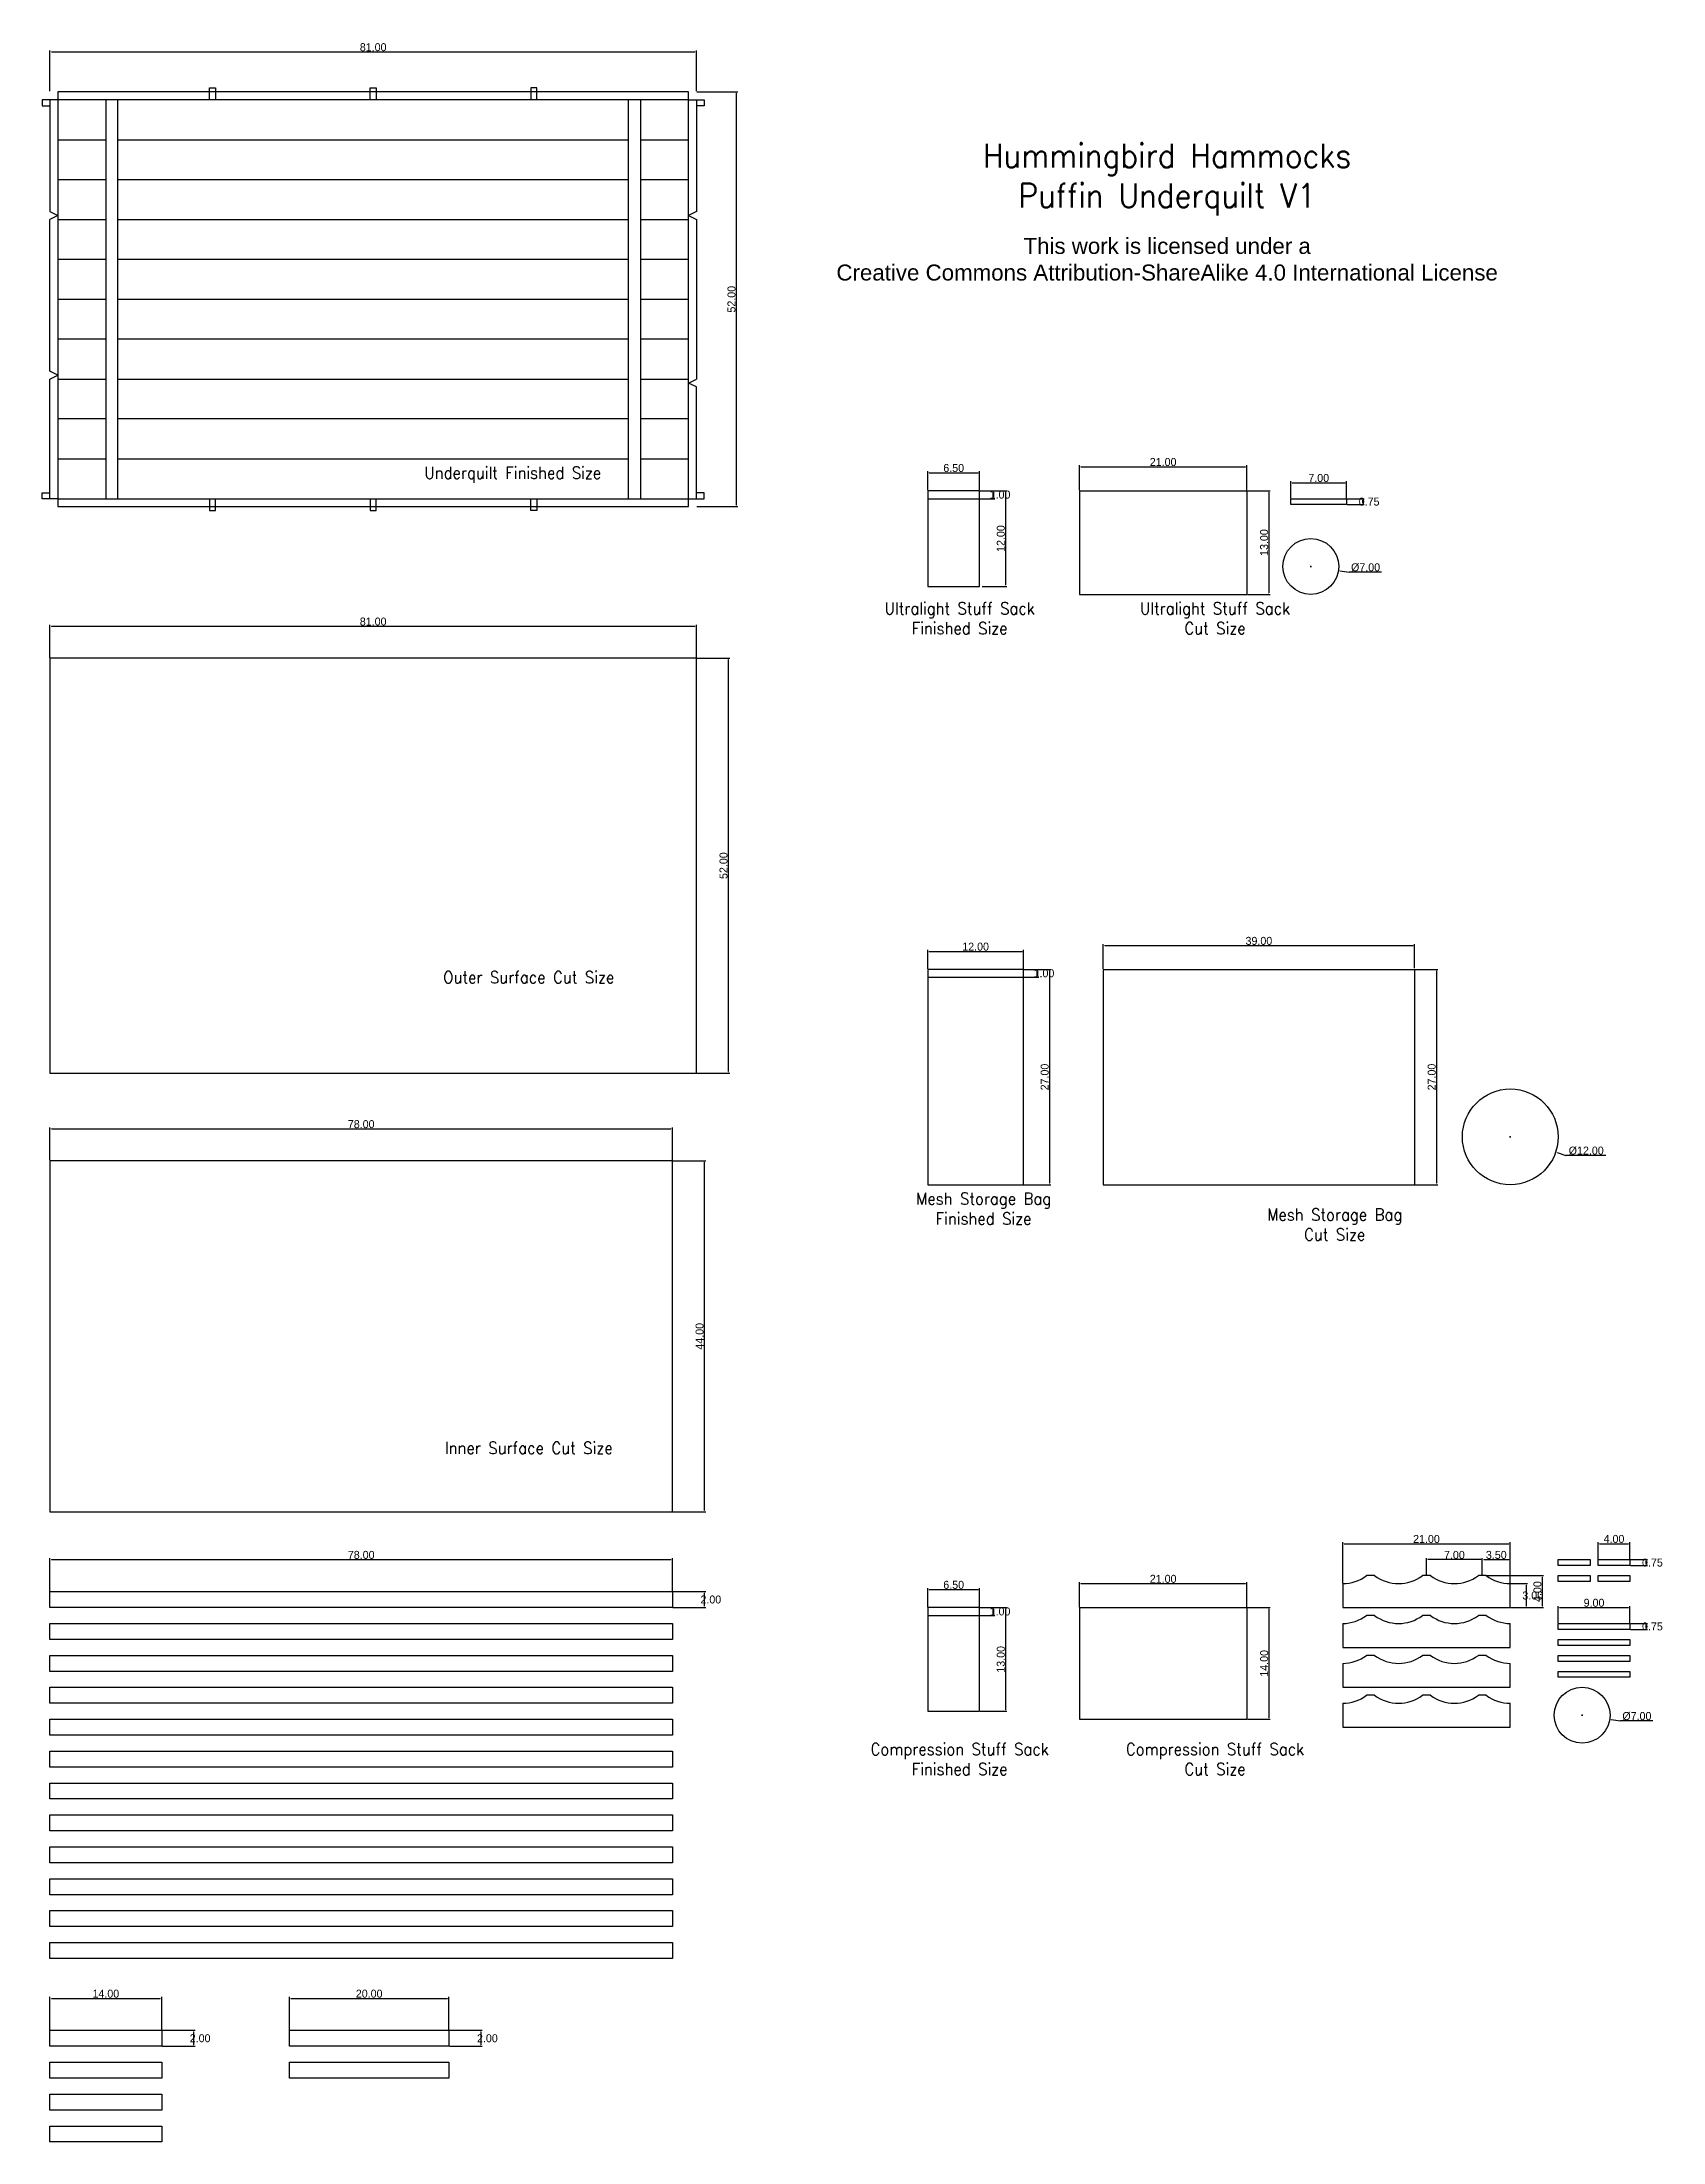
# Model space of a CAD drawing. Extents: x 19 to 222, y -146 to 117.
import ezdxf

# ---------------------------------------------------------------- set-up
doc = ezdxf.new("R2010")
doc.units = 0
doc.layers.get('0').update_dxf_attribs({"true_color": 0xffffff})
doc.layers.get('Defpoints').update_dxf_attribs({"true_color": 0xffffff})
for name, color, linetype, true_color in [('BagCutSize', 6, 'Continuous', 0xff00ff), ('CutSize', 1, 'Continuous', 0xff0000), ('Dimensions', 30, 'Continuous', 0xff7f00), ('FinishedBag', 3, 'Continuous', 0x00ff00), ('Labels', 4, 'Continuous', 0x00ffff)]:
    doc.layers.add(name, color=color, linetype=linetype, true_color=true_color)
doc.styles.add('QCADDimTextStyle', font='txt')
doc.styles.add('textstyle25', font='Standard')
doc.styles.add('textstyle26', font='Standard')
doc.styles.add('textstyle27', font='Standard')
doc.styles.add('textstyle28', font='Standard')
doc.styles.add('textstyle29', font='Standard')
doc.styles.add('textstyle30', font='Standard')
doc.styles.add('textstyle31', font='Standard')
doc.styles.add('textstyle32', font='Standard')
doc.styles.add('textstyle33', font='Standard')
doc.styles.add('textstyle34', font='Standard')
doc.styles.add('textstyle35', font='Standard')
doc.dimstyles.new('QCADDimStyle', dxfattribs={"dimtxt": 1, "dimasz": 0.18, "dimexe": 0.18, "dimexo": 0.0625, "dimgap": 0.09, "dimtad": 1, "dimtoh": 1, "dimdec": 4, "dimzin": 0, "dimdsep": 46, "dimtxsty": 'QCADDimTextStyle', "dimcen": 0.09, "dimadec": 0, "dimazin": 0, "dimtfac": 1, "dimtdec": 4, "dimtofl": 0, "dimtmove": 0, "dimatfit": 3, "dimfxl": 1, "dimtolj": 1, "dimtzin": 0, "dimarcsym": 0})

msp = doc.modelspace()

# ---------------------------------------------------------------- texts
at = {"char_height": 0.0684343, "attachment_point": 5}
for s, insert, style in [('\\H3;Hummingbird Hammocks\\PPuffin Underquilt V1', (160, 100), 'textstyle25'), ('\\fHelvetica Neue,Helvetica,Arial,sans-serif|b0|i0|c0|p0;\\c3618615;\\H1.99926;This work is licensed under a \\P\\c13730329;Creative Commons Attribution-ShareAlike 4.0 International License', (160, 90), 'textstyle26')]:
    msp.add_mtext(s, dxfattribs=dict(at, insert=insert, style=style))
at = {"layer": 'Labels', "attachment_point": 5}
for s, insert, char_height, style in [('\\H1.50067;Underquilt Finished Size', (78, 63), 0.0684343, 'textstyle29'), ('Ultralight Stuff Sack \\PFinished Size', (134, 45), 1.5, 'textstyle31'), ('Ultralight Stuff Sack \\PCut Size', (166, 45), 1.5, 'textstyle34'), ('\\H1.50067;Outer Surface Cut Size', (80, 0), 0.0684343, 'textstyle28'), ('Mesh Storage Bag\\PFinished Size', (137, -29), 1.5, 'textstyle30'), ('Mesh Storage Bag \\PCut Size', (181, -31), 1.5, 'textstyle33'), ('\\H1.50067;Inner Surface Cut Size', (80, -59), 0.0684343, 'textstyle27'), ('Compression Stuff Sack \\PFinished Size', (134, -98), 1.5, 'textstyle32'), ('Compression Stuff Sack \\PCut Size', (166, -98), 1.5, 'textstyle35')]:
    msp.add_mtext(s, dxfattribs=dict(at, insert=insert, char_height=char_height, style=style))

# ---------------------------------------------------------------- blocks, each defined once
blk = doc.blocks.new('*D3')
at = {"layer": 'Defpoints', "color": 0}
for p in [(101, 116), (20, 111), (101, 111)]:
    blk.add_point(p, dxfattribs=at)
at = {"layer": 'Dimensions', "color": 0, "lineweight": -2}
for p, q in [((20, 111.0625), (20, 116.18)), ((20.18, 116), (100.82, 116)), ((101, 111.0625), (101, 116.18))]:
    blk.add_line(p, q, dxfattribs=at)
at = {"layer": 'Dimensions', "color": 0}
for points in [[(20.18, 116.03), (20.18, 115.97), (20, 116)], [(100.82, 115.97), (100.82, 116.03), (101, 116)]]:
    blk.add_solid(points, dxfattribs=at)
at = {"layer": 'Dimensions', "color": 0, "insert": (60.5, 116.59), "char_height": 1, "attachment_point": 5, "style": 'QCADDimTextStyle'}
blk.add_mtext('\\A1;81.00', dxfattribs=at)
blk = doc.blocks.new('*D4')
at = {"layer": 'Defpoints', "color": 0}
for p in [(142, 3.25), (130, 1), (142, 1)]:
    blk.add_point(p, dxfattribs=at)
at = {"layer": 'Dimensions', "color": 0, "lineweight": -2}
for p, q in [((130, 1.0625), (130, 3.43)), ((130.18, 3.25), (141.82, 3.25)), ((142, 1.0625), (142, 3.43))]:
    blk.add_line(p, q, dxfattribs=at)
at = {"layer": 'Dimensions', "color": 0}
for points in [[(130.18, 3.28), (130.18, 3.22), (130, 3.25)], [(141.82, 3.22), (141.82, 3.28), (142, 3.25)]]:
    blk.add_solid(points, dxfattribs=at)
at = {"layer": 'Dimensions', "color": 0, "insert": (136, 3.84), "char_height": 1, "attachment_point": 5, "style": 'QCADDimTextStyle'}
blk.add_mtext('\\A1;12.00', dxfattribs=at)
blk = doc.blocks.new('*D5')
at = {"layer": 'Defpoints', "color": 0}
for p in [(136.5, 63.25), (130, 61), (136.5, 61)]:
    blk.add_point(p, dxfattribs=at)
at = {"layer": 'Dimensions', "color": 0, "lineweight": -2}
for p, q in [((130, 61.0625), (130, 63.43)), ((130.18, 63.25), (136.32, 63.25)), ((136.5, 61.0625), (136.5, 63.43))]:
    blk.add_line(p, q, dxfattribs=at)
at = {"layer": 'Dimensions', "color": 0}
for points in [[(130.18, 63.28), (130.18, 63.22), (130, 63.25)], [(136.32, 63.22), (136.32, 63.28), (136.5, 63.25)]]:
    blk.add_solid(points, dxfattribs=at)
at = {"layer": 'Dimensions', "color": 0, "insert": (133.25, 63.84), "char_height": 1, "attachment_point": 5, "style": 'QCADDimTextStyle'}
blk.add_mtext('\\A1;6.50', dxfattribs=at)
blk = doc.blocks.new('*D6')
at = {"layer": 'Defpoints', "color": 0}
for p in [(136.5, -76.75), (130, -79), (136.5, -79)]:
    blk.add_point(p, dxfattribs=at)
at = {"layer": 'Dimensions', "color": 0, "lineweight": -2}
for p, q in [((130, -78.9375), (130, -76.57)), ((130.18, -76.75), (136.32, -76.75)), ((136.5, -78.9375), (136.5, -76.57))]:
    blk.add_line(p, q, dxfattribs=at)
at = {"layer": 'Dimensions', "color": 0}
for points in [[(130.18, -76.72), (130.18, -76.78), (130, -76.75)], [(136.32, -76.78), (136.32, -76.72), (136.5, -76.75)]]:
    blk.add_solid(points, dxfattribs=at)
at = {"layer": 'Dimensions', "color": 0, "insert": (133.25, -76.16), "char_height": 1, "attachment_point": 5, "style": 'QCADDimTextStyle'}
blk.add_mtext('\\A1;6.50', dxfattribs=at)
blk = doc.blocks.new('*D7')
at = {"layer": 'Defpoints', "color": 0}
for p in [(101, 111), (101, 59), (106, 59)]:
    blk.add_point(p, dxfattribs=at)
at = {"layer": 'Dimensions', "color": 0, "lineweight": -2}
for p, q in [((101.0625, 111), (106.18, 111)), ((106, 110.82), (106, 59.18)), ((101.0625, 59), (106.18, 59))]:
    blk.add_line(p, q, dxfattribs=at)
at = {"layer": 'Dimensions', "color": 0}
for points in [[(106.03, 110.82), (105.97, 110.82), (106, 111)], [(105.97, 59.18), (106.03, 59.18), (106, 59)]]:
    blk.add_solid(points, dxfattribs=at)
at = {"layer": 'Dimensions', "color": 0, "insert": (105.41, 85), "char_height": 1, "attachment_point": 5, "rotation": 90, "style": 'QCADDimTextStyle'}
blk.add_mtext('\\A1;52.00', dxfattribs=at)
blk = doc.blocks.new('*D8')
at = {"layer": 'Defpoints', "color": 0}
for p in [(142, 1), (142, 0), (143.75, 0)]:
    blk.add_point(p, dxfattribs=at)
at = {"layer": 'Dimensions', "color": 0, "lineweight": -2}
for p, q in [((142.0625, 1), (143.93, 1)), ((143.75, 0.82), (143.75, 0.18)), ((142.0625, 0), (143.93, 0))]:
    blk.add_line(p, q, dxfattribs=at)
at = {"layer": 'Dimensions', "color": 0}
for points in [[(143.78, 0.82), (143.72, 0.82), (143.75, 1)], [(143.72, 0.18), (143.78, 0.18), (143.75, 0)]]:
    blk.add_solid(points, dxfattribs=at)
at = {"layer": 'Dimensions', "color": 0, "insert": (144.565, 0.5), "char_height": 1, "attachment_point": 5, "style": 'QCADDimTextStyle'}
blk.add_mtext('\\A1;1.00', dxfattribs=at)
blk = doc.blocks.new('*D9')
at = {"layer": 'Defpoints', "color": 0}
for p in [(136.49625, 61), (136.49625, 60), (138.24625, 60)]:
    blk.add_point(p, dxfattribs=at)
at = {"layer": 'Dimensions', "color": 0, "lineweight": -2}
for p, q in [((136.55875, 61), (138.42625, 61)), ((138.24625, 60.82), (138.24625, 60.18)), ((136.55875, 60), (138.42625, 60))]:
    blk.add_line(p, q, dxfattribs=at)
at = {"layer": 'Dimensions', "color": 0}
for points in [[(138.27625, 60.82), (138.21625, 60.82), (138.24625, 61)], [(138.21625, 60.18), (138.27625, 60.18), (138.24625, 60)]]:
    blk.add_solid(points, dxfattribs=at)
at = {"layer": 'Dimensions', "color": 0, "insert": (139.06125, 60.5), "char_height": 1, "attachment_point": 5, "style": 'QCADDimTextStyle'}
blk.add_mtext('\\A1;1.00', dxfattribs=at)
blk = doc.blocks.new('*D10')
at = {"layer": 'Defpoints', "color": 0}
for p in [(136.49625, -79), (136.49625, -80), (138.24625, -80)]:
    blk.add_point(p, dxfattribs=at)
at = {"layer": 'Dimensions', "color": 0, "lineweight": -2}
for p, q in [((136.55875, -79), (138.42625, -79)), ((136.55875, -80), (138.42625, -80)), ((138.24625, -79.18), (138.24625, -79.82))]:
    blk.add_line(p, q, dxfattribs=at)
at = {"layer": 'Dimensions', "color": 0}
for points in [[(138.27625, -79.18), (138.21625, -79.18), (138.24625, -79)], [(138.21625, -79.82), (138.27625, -79.82), (138.24625, -80)]]:
    blk.add_solid(points, dxfattribs=at)
at = {"layer": 'Dimensions', "color": 0, "insert": (139.06125, -79.5), "char_height": 1, "attachment_point": 5, "style": 'QCADDimTextStyle'}
blk.add_mtext('\\A1;1.00', dxfattribs=at)
blk = doc.blocks.new('*D11')
at = {"layer": 'Defpoints', "color": 0}
for p in [(142, 1), (142, -26), (145.25, -26)]:
    blk.add_point(p, dxfattribs=at)
at = {"layer": 'Dimensions', "color": 0, "lineweight": -2}
for p, q in [((142.0625, 1), (145.43, 1)), ((145.25, 0.82), (145.25, -25.82)), ((142.0625, -26), (145.43, -26))]:
    blk.add_line(p, q, dxfattribs=at)
at = {"layer": 'Dimensions', "color": 0}
for points in [[(145.28, 0.82), (145.22, 0.82), (145.25, 1)], [(145.22, -25.82), (145.28, -25.82), (145.25, -26)]]:
    blk.add_solid(points, dxfattribs=at)
at = {"layer": 'Dimensions', "color": 0, "insert": (144.66, -12.5), "char_height": 1, "attachment_point": 5, "rotation": 90, "style": 'QCADDimTextStyle'}
blk.add_mtext('\\A1;27.00', dxfattribs=at)
blk = doc.blocks.new('*D12')
at = {"layer": 'Defpoints', "color": 0}
for p in [(136.49625, 61), (136.74625, 49), (139.74625, 49)]:
    blk.add_point(p, dxfattribs=at)
at = {"layer": 'Dimensions', "color": 0, "lineweight": -2}
for p, q in [((136.55875, 61), (139.92625, 61)), ((139.74625, 60.82), (139.74625, 49.18)), ((136.80875, 49), (139.92625, 49))]:
    blk.add_line(p, q, dxfattribs=at)
at = {"layer": 'Dimensions', "color": 0}
for points in [[(139.77625, 60.82), (139.71625, 60.82), (139.74625, 61)], [(139.71625, 49.18), (139.77625, 49.18), (139.74625, 49)]]:
    blk.add_solid(points, dxfattribs=at)
at = {"layer": 'Dimensions', "color": 0, "insert": (139.15625, 55), "char_height": 1, "attachment_point": 5, "rotation": 90, "style": 'QCADDimTextStyle'}
blk.add_mtext('\\A1;12.00', dxfattribs=at)
blk = doc.blocks.new('*D13')
at = {"layer": 'Defpoints', "color": 0}
for p in [(136.49625, -79), (136.5, -92), (139.74625, -92)]:
    blk.add_point(p, dxfattribs=at)
at = {"layer": 'Dimensions', "color": 0, "lineweight": -2}
for p, q in [((136.55875, -79), (139.92625, -79)), ((139.74625, -79.18), (139.74625, -91.82)), ((136.5625, -92), (139.92625, -92))]:
    blk.add_line(p, q, dxfattribs=at)
at = {"layer": 'Dimensions', "color": 0}
for points in [[(139.77625, -79.18), (139.71625, -79.18), (139.74625, -79)], [(139.71625, -91.82), (139.77625, -91.82), (139.74625, -92)]]:
    blk.add_solid(points, dxfattribs=at)
at = {"layer": 'Dimensions', "color": 0, "insert": (139.15625, -85.5), "char_height": 1, "attachment_point": 5, "rotation": 90, "style": 'QCADDimTextStyle'}
blk.add_mtext('\\A1;13.00', dxfattribs=at)
blk = doc.blocks.new('*D14')
at = {"layer": 'Defpoints', "color": 0}
for p in [(170, -76), (149, -79), (170, -79)]:
    blk.add_point(p, dxfattribs=at)
at = {"layer": 'Dimensions', "color": 0, "lineweight": -2}
for p, q in [((149, -78.9375), (149, -75.82)), ((149.18, -76), (169.82, -76)), ((170, -78.9375), (170, -75.82))]:
    blk.add_line(p, q, dxfattribs=at)
at = {"layer": 'Dimensions', "color": 0}
for points in [[(149.18, -75.97), (149.18, -76.03), (149, -76)], [(169.82, -76.03), (169.82, -75.97), (170, -76)]]:
    blk.add_solid(points, dxfattribs=at)
at = {"layer": 'Dimensions', "color": 0, "insert": (159.5, -75.41), "char_height": 1, "attachment_point": 5, "style": 'QCADDimTextStyle'}
blk.add_mtext('\\A1;21.00', dxfattribs=at)
blk = doc.blocks.new('*D15')
at = {"layer": 'Defpoints', "color": 0}
for p in [(191, 3.97), (152, 1), (191, 1.1)]:
    blk.add_point(p, dxfattribs=at)
at = {"layer": 'Dimensions', "color": 0, "lineweight": -2}
for p, q in [((152, 1.0625), (152, 4.15)), ((152.18, 3.97), (190.82, 3.97)), ((191, 1.1625), (191, 4.15))]:
    blk.add_line(p, q, dxfattribs=at)
at = {"layer": 'Dimensions', "color": 0}
for points in [[(152.18, 4), (152.18, 3.94), (152, 3.97)], [(190.82, 3.94), (190.82, 4), (191, 3.97)]]:
    blk.add_solid(points, dxfattribs=at)
at = {"layer": 'Dimensions', "color": 0, "insert": (171.5, 4.56), "char_height": 1, "attachment_point": 5, "style": 'QCADDimTextStyle'}
blk.add_mtext('\\A1;39.00', dxfattribs=at)
blk = doc.blocks.new('*D16')
at = {"layer": 'Defpoints', "color": 0}
for p in [(170, 64), (149, 61), (170, 61)]:
    blk.add_point(p, dxfattribs=at)
at = {"layer": 'Dimensions', "color": 0, "lineweight": -2}
for p, q in [((149, 61.0625), (149, 64.18)), ((149.18, 64), (169.82, 64)), ((170, 61.0625), (170, 64.18))]:
    blk.add_line(p, q, dxfattribs=at)
at = {"layer": 'Dimensions', "color": 0}
for points in [[(149.18, 64.03), (149.18, 63.97), (149, 64)], [(169.82, 63.97), (169.82, 64.03), (170, 64)]]:
    blk.add_solid(points, dxfattribs=at)
at = {"layer": 'Dimensions', "color": 0, "insert": (159.5, 64.59), "char_height": 1, "attachment_point": 5, "style": 'QCADDimTextStyle'}
blk.add_mtext('\\A1;21.00', dxfattribs=at)
blk = doc.blocks.new('*D17')
at = {"layer": 'Defpoints', "color": 0}
for p in [(191, 1), (191, -26), (193.75, -26)]:
    blk.add_point(p, dxfattribs=at)
at = {"layer": 'Dimensions', "color": 0, "lineweight": -2}
for p, q in [((191.0625, 1), (193.93, 1)), ((193.75, 0.82), (193.75, -25.82)), ((191.0625, -26), (193.93, -26))]:
    blk.add_line(p, q, dxfattribs=at)
at = {"layer": 'Dimensions', "color": 0}
for points in [[(193.78, 0.82), (193.72, 0.82), (193.75, 1)], [(193.72, -25.82), (193.78, -25.82), (193.75, -26)]]:
    blk.add_solid(points, dxfattribs=at)
at = {"layer": 'Dimensions', "color": 0, "insert": (193.16, -12.5), "char_height": 1, "attachment_point": 5, "rotation": 90, "style": 'QCADDimTextStyle'}
blk.add_mtext('\\A1;27.00', dxfattribs=at)
blk = doc.blocks.new('*D18')
at = {"layer": 'Defpoints', "color": 0}
for p in [(170, 61), (170, 48), (172.75, 48)]:
    blk.add_point(p, dxfattribs=at)
at = {"layer": 'Dimensions', "color": 0, "lineweight": -2}
for p, q in [((170.0625, 61), (172.93, 61)), ((172.75, 60.82), (172.75, 48.18)), ((170.0625, 48), (172.93, 48))]:
    blk.add_line(p, q, dxfattribs=at)
at = {"layer": 'Dimensions', "color": 0}
for points in [[(172.78, 60.82), (172.72, 60.82), (172.75, 61)], [(172.72, 48.18), (172.78, 48.18), (172.75, 48)]]:
    blk.add_solid(points, dxfattribs=at)
at = {"layer": 'Dimensions', "color": 0, "insert": (172.16, 54.5), "char_height": 1, "attachment_point": 5, "rotation": 90, "style": 'QCADDimTextStyle'}
blk.add_mtext('\\A1;13.00', dxfattribs=at)
blk = doc.blocks.new('*D19')
at = {"layer": 'Defpoints', "color": 0}
for p in [(170, -79), (170, -93), (172.75, -93)]:
    blk.add_point(p, dxfattribs=at)
at = {"layer": 'Dimensions', "color": 0, "lineweight": -2}
for p, q in [((170.0625, -79), (172.93, -79)), ((172.75, -79.18), (172.75, -92.82)), ((170.0625, -93), (172.93, -93))]:
    blk.add_line(p, q, dxfattribs=at)
at = {"layer": 'Dimensions', "color": 0}
for points in [[(172.78, -79.18), (172.72, -79.18), (172.75, -79)], [(172.72, -92.82), (172.78, -92.82), (172.75, -93)]]:
    blk.add_solid(points, dxfattribs=at)
at = {"layer": 'Dimensions', "color": 0, "insert": (172.16, -86), "char_height": 1, "attachment_point": 5, "rotation": 90, "style": 'QCADDimTextStyle'}
blk.add_mtext('\\A1;14.00', dxfattribs=at)
blk = doc.blocks.new('*D20')
at = {"layer": 'Defpoints', "color": 0}
for p in [(208.54, -91.99), (215.46, -93.01)]:
    blk.add_point(p, dxfattribs=at)
at = {"layer": 'Dimensions', "color": 0}
for p, q in [((211.91, -92.5), (212.09, -92.5)), ((212, -92.59), (212, -92.41))]:
    blk.add_line(p, q, dxfattribs=at)
at = {"layer": 'Dimensions', "color": 0, "lineweight": -2}
for p in [(215.64, -93.04), (220.85, -93.21)]:
    blk.add_line(p, (216.81, -93.21), dxfattribs=at)
at = {"layer": 'Dimensions', "color": 0}
blk.add_solid([(215.64, -93.01), (215.64, -93.07), (215.46, -93.01)], dxfattribs=at)
at = {"layer": 'Dimensions', "color": 0, "insert": (218.87, -92.62), "char_height": 1, "attachment_point": 5, "style": 'QCADDimTextStyle'}
blk.add_mtext('\\A1;%%c7.00', dxfattribs=at)
blk = doc.blocks.new('*D21')
at = {"layer": 'Defpoints', "color": 0}
for p in [(174.54, 52.01), (181.46, 50.99)]:
    blk.add_point(p, dxfattribs=at)
at = {"layer": 'Dimensions', "color": 0}
for p, q in [((177.91, 51.5), (178.09, 51.5)), ((178, 51.41), (178, 51.59))]:
    blk.add_line(p, q, dxfattribs=at)
at = {"layer": 'Dimensions', "color": 0, "lineweight": -2}
for p in [(181.64, 50.96), (186.85, 50.79)]:
    blk.add_line(p, (182.81, 50.79), dxfattribs=at)
at = {"layer": 'Dimensions', "color": 0}
blk.add_solid([(181.64, 50.99), (181.64, 50.93), (181.46, 50.99)], dxfattribs=at)
at = {"layer": 'Dimensions', "color": 0, "insert": (184.87, 51.38), "char_height": 1, "attachment_point": 5, "style": 'QCADDimTextStyle'}
blk.add_mtext('\\A1;%%c7.00', dxfattribs=at)
blk = doc.blocks.new('*D22')
at = {"layer": 'Defpoints', "color": 0}
for p in [(182.49625, 62), (175.49625, 60), (182.49625, 60)]:
    blk.add_point(p, dxfattribs=at)
at = {"layer": 'Dimensions', "color": 0, "lineweight": -2}
for p, q in [((175.49625, 60.0625), (175.49625, 62.18)), ((175.67625, 62), (182.31625, 62)), ((182.49625, 60.0625), (182.49625, 62.18))]:
    blk.add_line(p, q, dxfattribs=at)
at = {"layer": 'Dimensions', "color": 0}
for points in [[(175.67625, 62.03), (175.67625, 61.97), (175.49625, 62)], [(182.31625, 61.97), (182.31625, 62.03), (182.49625, 62)]]:
    blk.add_solid(points, dxfattribs=at)
at = {"layer": 'Dimensions', "color": 0, "insert": (178.99625, 62.59), "char_height": 1, "attachment_point": 5, "style": 'QCADDimTextStyle'}
blk.add_mtext('\\A1;7.00', dxfattribs=at)
blk = doc.blocks.new('*D23')
at = {"layer": 'Defpoints', "color": 0}
for p in [(209, -81), (218, -79), (218, -81)]:
    blk.add_point(p, dxfattribs=at)
at = {"layer": 'Dimensions', "color": 0, "lineweight": -2}
for p, q in [((209, -80.9375), (209, -78.82)), ((218, -80.9375), (218, -78.82)), ((209.18, -79), (217.82, -79))]:
    blk.add_line(p, q, dxfattribs=at)
at = {"layer": 'Dimensions', "color": 0}
for points in [[(209.18, -78.97), (209.18, -79.03), (209, -79)], [(217.82, -79.03), (217.82, -78.97), (218, -79)]]:
    blk.add_solid(points, dxfattribs=at)
at = {"layer": 'Dimensions', "color": 0, "insert": (213.5, -78.41), "char_height": 1, "attachment_point": 5, "style": 'QCADDimTextStyle'}
blk.add_mtext('\\A1;9.00', dxfattribs=at)
blk = doc.blocks.new('*D24')
at = {"layer": 'Defpoints', "color": 0}
for p in [(218, -71), (214, -73), (218, -73)]:
    blk.add_point(p, dxfattribs=at)
at = {"layer": 'Dimensions', "color": 0, "lineweight": -2}
for p, q in [((214, -72.9375), (214, -70.82)), ((214.18, -71), (217.82, -71)), ((218, -72.9375), (218, -70.82))]:
    blk.add_line(p, q, dxfattribs=at)
at = {"layer": 'Dimensions', "color": 0}
for points in [[(214.18, -70.97), (214.18, -71.03), (214, -71)], [(217.82, -71.03), (217.82, -70.97), (218, -71)]]:
    blk.add_solid(points, dxfattribs=at)
at = {"layer": 'Dimensions', "color": 0, "insert": (216, -70.41), "char_height": 1, "attachment_point": 5, "style": 'QCADDimTextStyle'}
blk.add_mtext('\\A1;4.00', dxfattribs=at)
blk = doc.blocks.new('*D25')
at = {"layer": 'Defpoints', "color": 0}
for p in [(182.49625, 60), (182.49625, 59.25), (184.49625, 59.25)]:
    blk.add_point(p, dxfattribs=at)
at = {"layer": 'Dimensions', "color": 0, "lineweight": -2}
for p, q in [((182.55875, 60), (184.67625, 60)), ((182.55875, 59.25), (184.67625, 59.25)), ((184.49625, 59.82), (184.49625, 59.43))]:
    blk.add_line(p, q, dxfattribs=at)
at = {"layer": 'Dimensions', "color": 0}
for points in [[(184.52625, 59.82), (184.46625, 59.82), (184.49625, 60)], [(184.46625, 59.43), (184.52625, 59.43), (184.49625, 59.25)]]:
    blk.add_solid(points, dxfattribs=at)
at = {"layer": 'Dimensions', "color": 0, "insert": (185.31125, 59.625), "char_height": 1, "attachment_point": 5, "style": 'QCADDimTextStyle'}
blk.add_mtext('\\A1;0.75', dxfattribs=at)
blk = doc.blocks.new('*D26')
at = {"layer": 'Defpoints', "color": 0}
for p in [(218, -81), (218, -81.75), (220, -81.75)]:
    blk.add_point(p, dxfattribs=at)
at = {"layer": 'Dimensions', "color": 0, "lineweight": -2}
for p, q in [((218.0625, -81), (220.18, -81)), ((220, -81.18), (220, -81.57)), ((218.0625, -81.75), (220.18, -81.75))]:
    blk.add_line(p, q, dxfattribs=at)
at = {"layer": 'Dimensions', "color": 0}
for points in [[(220.03, -81.18), (219.97, -81.18), (220, -81)], [(219.97, -81.57), (220.03, -81.57), (220, -81.75)]]:
    blk.add_solid(points, dxfattribs=at)
at = {"layer": 'Dimensions', "color": 0, "insert": (220.815, -81.375), "char_height": 1, "attachment_point": 5, "style": 'QCADDimTextStyle'}
blk.add_mtext('\\A1;0.75', dxfattribs=at)
blk = doc.blocks.new('*D27')
at = {"layer": 'Defpoints', "color": 0}
for p in [(218, -73), (218, -73.75), (220, -73.75)]:
    blk.add_point(p, dxfattribs=at)
at = {"layer": 'Dimensions', "color": 0, "lineweight": -2}
for p, q in [((218.0625, -73), (220.18, -73)), ((220, -73.18), (220, -73.57)), ((218.0625, -73.75), (220.18, -73.75))]:
    blk.add_line(p, q, dxfattribs=at)
at = {"layer": 'Dimensions', "color": 0}
for points in [[(220.03, -73.18), (219.97, -73.18), (220, -73)], [(219.97, -73.57), (220.03, -73.57), (220, -73.75)]]:
    blk.add_solid(points, dxfattribs=at)
at = {"layer": 'Dimensions', "color": 0, "insert": (220.815, -73.375), "char_height": 1, "attachment_point": 5, "style": 'QCADDimTextStyle'}
blk.add_mtext('\\A1;0.75', dxfattribs=at)
blk = doc.blocks.new('*D28')
at = {"layer": 'Defpoints', "color": 0}
for p in [(203, -71), (182, -76), (203, -76)]:
    blk.add_point(p, dxfattribs=at)
at = {"layer": 'Dimensions', "color": 0, "lineweight": -2}
for p, q in [((182, -75.9375), (182, -70.82)), ((182.18, -71), (202.82, -71)), ((203, -75.9375), (203, -70.82))]:
    blk.add_line(p, q, dxfattribs=at)
at = {"layer": 'Dimensions', "color": 0}
for points in [[(182.18, -70.97), (182.18, -71.03), (182, -71)], [(202.82, -71.03), (202.82, -70.97), (203, -71)]]:
    blk.add_solid(points, dxfattribs=at)
at = {"layer": 'Dimensions', "color": 0, "insert": (192.5, -70.41), "char_height": 1, "attachment_point": 5, "style": 'QCADDimTextStyle'}
blk.add_mtext('\\A1;21.00', dxfattribs=at)
blk = doc.blocks.new('*D29')
at = {"layer": 'Defpoints', "color": 0}
for p in [(203, -76), (203, -79), (205, -79)]:
    blk.add_point(p, dxfattribs=at)
at = {"layer": 'Dimensions', "color": 0, "lineweight": -2}
for p, q in [((203.0625, -76), (205.18, -76)), ((205, -76.18), (205, -78.82)), ((203.0625, -79), (205.18, -79))]:
    blk.add_line(p, q, dxfattribs=at)
at = {"layer": 'Dimensions', "color": 0}
for points in [[(205.03, -76.18), (204.97, -76.18), (205, -76)], [(204.97, -78.82), (205.03, -78.82), (205, -79)]]:
    blk.add_solid(points, dxfattribs=at)
at = {"layer": 'Dimensions', "color": 0, "insert": (205.815, -77.5), "char_height": 1, "attachment_point": 5, "style": 'QCADDimTextStyle'}
blk.add_mtext('\\A1;3.00', dxfattribs=at)
blk = doc.blocks.new('*D30')
at = {"layer": 'Defpoints', "color": 0}
for p in [(200, -75), (203, -79), (207, -79)]:
    blk.add_point(p, dxfattribs=at)
at = {"layer": 'Dimensions', "color": 0, "lineweight": -2}
for p, q in [((200.0625, -75), (207.18, -75)), ((207, -75.18), (207, -78.82)), ((203.0625, -79), (207.18, -79))]:
    blk.add_line(p, q, dxfattribs=at)
at = {"layer": 'Dimensions', "color": 0}
for points in [[(207.03, -75.18), (206.97, -75.18), (207, -75)], [(206.97, -78.82), (207.03, -78.82), (207, -79)]]:
    blk.add_solid(points, dxfattribs=at)
at = {"layer": 'Dimensions', "color": 0, "insert": (206.41, -77), "char_height": 1, "attachment_point": 5, "rotation": 90, "style": 'QCADDimTextStyle'}
blk.add_mtext('\\A1;4.00', dxfattribs=at)
blk = doc.blocks.new('*D31')
at = {"layer": 'Defpoints', "color": 0}
for p in [(192.5, -73), (192.5, -75), (199.5, -75)]:
    blk.add_point(p, dxfattribs=at)
at = {"layer": 'Dimensions', "color": 0, "lineweight": -2}
for p, q in [((192.5, -74.9375), (192.5, -72.82)), ((199.32, -73), (192.68, -73)), ((199.5, -74.9375), (199.5, -72.82))]:
    blk.add_line(p, q, dxfattribs=at)
at = {"layer": 'Dimensions', "color": 0}
for points in [[(192.68, -72.97), (192.68, -73.03), (192.5, -73)], [(199.32, -73.03), (199.32, -72.97), (199.5, -73)]]:
    blk.add_solid(points, dxfattribs=at)
at = {"layer": 'Dimensions', "color": 0, "insert": (196, -72.41), "char_height": 1, "attachment_point": 5, "style": 'QCADDimTextStyle'}
blk.add_mtext('\\A1;7.00', dxfattribs=at)
blk = doc.blocks.new('*D32')
at = {"layer": 'Defpoints', "color": 0}
for p in [(203, -73), (199.5, -74.9375), (203, -76)]:
    blk.add_point(p, dxfattribs=at)
at = {"layer": 'Dimensions', "color": 0, "lineweight": -2}
for p, q in [((199.5, -74.875), (199.5, -72.82)), ((199.68, -73), (202.82, -73)), ((203, -75.9375), (203, -72.82))]:
    blk.add_line(p, q, dxfattribs=at)
at = {"layer": 'Dimensions', "color": 0}
for points in [[(199.68, -72.97), (199.68, -73.03), (199.5, -73)], [(202.82, -73.03), (202.82, -72.97), (203, -73)]]:
    blk.add_solid(points, dxfattribs=at)
at = {"layer": 'Dimensions', "color": 0, "insert": (201.25, -72.41), "char_height": 1, "attachment_point": 5, "style": 'QCADDimTextStyle'}
blk.add_mtext('\\A1;3.50', dxfattribs=at)
blk = doc.blocks.new('*D33')
at = {"layer": 'Defpoints', "color": 0}
for p in [(197.31, -18.1), (208.69, -21.9)]:
    blk.add_point(p, dxfattribs=at)
at = {"layer": 'Dimensions', "color": 0}
for p, q in [((202.91, -20), (203.09, -20)), ((203, -20.09), (203, -19.91))]:
    blk.add_line(p, q, dxfattribs=at)
at = {"layer": 'Dimensions', "color": 0, "lineweight": -2}
for p in [(208.86, -21.95), (214.98, -22.33)]:
    blk.add_line(p, (209.98, -22.33), dxfattribs=at)
at = {"layer": 'Dimensions', "color": 0}
blk.add_solid([(208.87, -21.93), (208.85, -21.98), (208.69, -21.9)], dxfattribs=at)
at = {"layer": 'Dimensions', "color": 0, "insert": (212.52, -21.74), "char_height": 1, "attachment_point": 5, "style": 'QCADDimTextStyle'}
blk.add_mtext('\\A1;%%c12.00', dxfattribs=at)
blk = doc.blocks.new('*D34')
at = {"layer": 'Defpoints', "color": 0}
for p in [(101, 44), (20, 40), (101, 40)]:
    blk.add_point(p, dxfattribs=at)
at = {"layer": 'Dimensions', "color": 0, "lineweight": -2}
for p, q in [((20, 40.0625), (20, 44.18)), ((20.18, 44), (100.82, 44)), ((101, 40.0625), (101, 44.18))]:
    blk.add_line(p, q, dxfattribs=at)
at = {"layer": 'Dimensions', "color": 0}
for points in [[(20.18, 44.03), (20.18, 43.97), (20, 44)], [(100.82, 43.97), (100.82, 44.03), (101, 44)]]:
    blk.add_solid(points, dxfattribs=at)
at = {"layer": 'Dimensions', "color": 0, "insert": (60.5, 44.59), "char_height": 1, "attachment_point": 5, "style": 'QCADDimTextStyle'}
blk.add_mtext('\\A1;81.00', dxfattribs=at)
blk = doc.blocks.new('*D35')
at = {"layer": 'Defpoints', "color": 0}
for p in [(101, 40), (101, -12), (105, -12)]:
    blk.add_point(p, dxfattribs=at)
at = {"layer": 'Dimensions', "color": 0, "lineweight": -2}
for p, q in [((101.0625, 40), (105.18, 40)), ((105, 39.82), (105, -11.82)), ((101.0625, -12), (105.18, -12))]:
    blk.add_line(p, q, dxfattribs=at)
at = {"layer": 'Dimensions', "color": 0}
for points in [[(105.03, 39.82), (104.97, 39.82), (105, 40)], [(104.97, -11.82), (105.03, -11.82), (105, -12)]]:
    blk.add_solid(points, dxfattribs=at)
at = {"layer": 'Dimensions', "color": 0, "insert": (104.41, 14), "char_height": 1, "attachment_point": 5, "rotation": 90, "style": 'QCADDimTextStyle'}
blk.add_mtext('\\A1;52.00', dxfattribs=at)
blk = doc.blocks.new('*D36')
at = {"layer": 'Defpoints', "color": 0}
for p in [(98, -19), (20, -23), (98, -23)]:
    blk.add_point(p, dxfattribs=at)
at = {"layer": 'Dimensions', "color": 0, "lineweight": -2}
for p, q in [((20, -22.9375), (20, -18.82)), ((20.18, -19), (97.82, -19)), ((98, -22.9375), (98, -18.82))]:
    blk.add_line(p, q, dxfattribs=at)
at = {"layer": 'Dimensions', "color": 0}
for points in [[(20.18, -18.97), (20.18, -19.03), (20, -19)], [(97.82, -19.03), (97.82, -18.97), (98, -19)]]:
    blk.add_solid(points, dxfattribs=at)
at = {"layer": 'Dimensions', "color": 0, "insert": (59, -18.41), "char_height": 1, "attachment_point": 5, "style": 'QCADDimTextStyle'}
blk.add_mtext('\\A1;78.00', dxfattribs=at)
blk = doc.blocks.new('*D37')
at = {"layer": 'Defpoints', "color": 0}
for p in [(98, -23), (98, -67), (102, -67)]:
    blk.add_point(p, dxfattribs=at)
at = {"layer": 'Dimensions', "color": 0, "lineweight": -2}
for p, q in [((98.0625, -23), (102.18, -23)), ((102, -23.18), (102, -66.82)), ((98.0625, -67), (102.18, -67))]:
    blk.add_line(p, q, dxfattribs=at)
at = {"layer": 'Dimensions', "color": 0}
for points in [[(102.03, -23.18), (101.97, -23.18), (102, -23)], [(101.97, -66.82), (102.03, -66.82), (102, -67)]]:
    blk.add_solid(points, dxfattribs=at)
at = {"layer": 'Dimensions', "color": 0, "insert": (101.41, -45), "char_height": 1, "attachment_point": 5, "rotation": 90, "style": 'QCADDimTextStyle'}
blk.add_mtext('\\A1;44.00', dxfattribs=at)
blk = doc.blocks.new('*D38')
at = {"layer": 'Defpoints', "color": 0}
for p in [(98, -73), (20, -77), (98, -77)]:
    blk.add_point(p, dxfattribs=at)
at = {"layer": 'Dimensions', "color": 0, "lineweight": -2}
for p, q in [((20, -76.9375), (20, -72.82)), ((20.18, -73), (97.82, -73)), ((98, -76.9375), (98, -72.82))]:
    blk.add_line(p, q, dxfattribs=at)
at = {"layer": 'Dimensions', "color": 0}
for points in [[(20.18, -72.97), (20.18, -73.03), (20, -73)], [(97.82, -73.03), (97.82, -72.97), (98, -73)]]:
    blk.add_solid(points, dxfattribs=at)
at = {"layer": 'Dimensions', "color": 0, "insert": (59, -72.41), "char_height": 1, "attachment_point": 5, "style": 'QCADDimTextStyle'}
blk.add_mtext('\\A1;78.00', dxfattribs=at)
blk = doc.blocks.new('*D39')
at = {"layer": 'Defpoints', "color": 0}
for p in [(98, -77), (98, -79), (102, -79)]:
    blk.add_point(p, dxfattribs=at)
at = {"layer": 'Dimensions', "color": 0, "lineweight": -2}
for p, q in [((98.0625, -77), (102.18, -77)), ((102, -77.18), (102, -78.82)), ((98.0625, -79), (102.18, -79))]:
    blk.add_line(p, q, dxfattribs=at)
at = {"layer": 'Dimensions', "color": 0}
for points in [[(102.03, -77.18), (101.97, -77.18), (102, -77)], [(101.97, -78.82), (102.03, -78.82), (102, -79)]]:
    blk.add_solid(points, dxfattribs=at)
at = {"layer": 'Dimensions', "color": 0, "insert": (102.815, -78), "char_height": 1, "attachment_point": 5, "style": 'QCADDimTextStyle'}
blk.add_mtext('\\A1;2.00', dxfattribs=at)
blk = doc.blocks.new('*D40')
at = {"layer": 'Defpoints', "color": 0}
for p in [(34, -128), (20, -132), (34, -132)]:
    blk.add_point(p, dxfattribs=at)
at = {"layer": 'Dimensions', "color": 0, "lineweight": -2}
for p, q in [((20, -131.9375), (20, -127.82)), ((20.18, -128), (33.82, -128)), ((34, -131.9375), (34, -127.82))]:
    blk.add_line(p, q, dxfattribs=at)
at = {"layer": 'Dimensions', "color": 0}
for points in [[(20.18, -127.97), (20.18, -128.03), (20, -128)], [(33.82, -128.03), (33.82, -127.97), (34, -128)]]:
    blk.add_solid(points, dxfattribs=at)
at = {"layer": 'Dimensions', "color": 0, "insert": (27, -127.41), "char_height": 1, "attachment_point": 5, "style": 'QCADDimTextStyle'}
blk.add_mtext('\\A1;14.00', dxfattribs=at)
blk = doc.blocks.new('*D41')
at = {"layer": 'Defpoints', "color": 0}
for p in [(34, -132), (34, -134), (38, -134)]:
    blk.add_point(p, dxfattribs=at)
at = {"layer": 'Dimensions', "color": 0, "lineweight": -2}
for p, q in [((34.0625, -132), (38.18, -132)), ((34.0625, -134), (38.18, -134)), ((38, -132.18), (38, -133.82))]:
    blk.add_line(p, q, dxfattribs=at)
at = {"layer": 'Dimensions', "color": 0}
for points in [[(38.03, -132.18), (37.97, -132.18), (38, -132)], [(37.97, -133.82), (38.03, -133.82), (38, -134)]]:
    blk.add_solid(points, dxfattribs=at)
at = {"layer": 'Dimensions', "color": 0, "insert": (38.815, -133), "char_height": 1, "attachment_point": 5, "style": 'QCADDimTextStyle'}
blk.add_mtext('\\A1;2.00', dxfattribs=at)
blk = doc.blocks.new('*D42')
at = {"layer": 'Defpoints', "color": 0}
for p in [(70, -128), (50, -132), (70, -132)]:
    blk.add_point(p, dxfattribs=at)
at = {"layer": 'Dimensions', "color": 0, "lineweight": -2}
for p, q in [((50, -131.9375), (50, -127.82)), ((50.18, -128), (69.82, -128)), ((70, -131.9375), (70, -127.82))]:
    blk.add_line(p, q, dxfattribs=at)
at = {"layer": 'Dimensions', "color": 0}
for points in [[(50.18, -127.97), (50.18, -128.03), (50, -128)], [(69.82, -128.03), (69.82, -127.97), (70, -128)]]:
    blk.add_solid(points, dxfattribs=at)
at = {"layer": 'Dimensions', "color": 0, "insert": (60, -127.41), "char_height": 1, "attachment_point": 5, "style": 'QCADDimTextStyle'}
blk.add_mtext('\\A1;20.00', dxfattribs=at)
blk = doc.blocks.new('*D43')
at = {"layer": 'Defpoints', "color": 0}
for p in [(70, -132), (70, -134), (74, -134)]:
    blk.add_point(p, dxfattribs=at)
at = {"layer": 'Dimensions', "color": 0, "lineweight": -2}
for p, q in [((70.0625, -132), (74.18, -132)), ((70.0625, -134), (74.18, -134)), ((74, -132.18), (74, -133.82))]:
    blk.add_line(p, q, dxfattribs=at)
at = {"layer": 'Dimensions', "color": 0}
for points in [[(74.03, -132.18), (73.97, -132.18), (74, -132)], [(73.97, -133.82), (74.03, -133.82), (74, -134)]]:
    blk.add_solid(points, dxfattribs=at)
at = {"layer": 'Dimensions', "color": 0, "insert": (74.815, -133), "char_height": 1, "attachment_point": 5, "style": 'QCADDimTextStyle'}
blk.add_mtext('\\A1;2.00', dxfattribs=at)

# ---------------------------------------------------------------- dimensions: what is measured, and where the dimension line sits
at = {"layer": 'Dimensions'}
for base, p1, p2, picture, middle in [((101, 116), (20, 111), (101, 111), '*D3', (60.5, 116.59)), ((136.5, 63.25), (130, 61), (136.5, 61), '*D5', (133.25, 63.84)), ((170, 64), (149, 61), (170, 61), '*D16', (159.5, 64.59)), ((182.49625, 62), (175.49625, 60), (182.49625, 60), '*D22', (178.99625, 62.59)), ((142, 3.25), (130, 1), (142, 1), '*D4', (136, 3.84)), ((191, 3.97), (152, 1), (191, 1.1), '*D15', (171.5, 4.56)), ((218, -71), (214, -73), (218, -73), '*D24', (216, -70.41)), ((192.5, -73), (199.5, -75), (192.5, -75), '*D31', (196, -72.41)), ((203, -73), (199.5, -74.9375), (203, -76), '*D32', (201.25, -72.41)), ((136.5, -76.75), (130, -79), (136.5, -79), '*D6', (133.25, -76.16)), ((170, -76), (149, -79), (170, -79), '*D14', (159.5, -75.41)), ((218, -79), (209, -81), (218, -81), '*D23', (213.5, -78.41))]:
    dim = msp.add_linear_dim(base=base, p1=p1, p2=p2, dimstyle='QCADDimStyle', override={"dimtxt": 1, "dimdec": 2, "dimclrd": 0, "dimclre": 0, "dimclrt": 0, "dimtmove": 2}, dxfattribs=at)
    dim.commit()
    dim.dimension.update_dxf_attribs({"geometry": picture, "text_midpoint": middle})
for base, p1, p2, picture, middle in [((106, 59), (101, 111), (101, 59), '*D7', (105.41, 85)), ((138.24625, 60), (136.49625, 61), (136.49625, 60), '*D9', (139.06125, 60.5)), ((139.74625, 49), (136.49625, 61), (136.74625, 49), '*D12', (139.15625, 55)), ((172.75, 48), (170, 61), (170, 48), '*D18', (172.16, 54.5)), ((184.49625, 59.25), (182.49625, 60), (182.49625, 59.25), '*D25', (185.31125, 59.625)), ((143.75, 0), (142, 1), (142, 0), '*D8', (144.565, 0.5)), ((145.25, -26), (142, 1), (142, -26), '*D11', (144.66, -12.5)), ((193.75, -26), (191, 1), (191, -26), '*D17', (193.16, -12.5)), ((220, -73.75), (218, -73), (218, -73.75), '*D27', (220.815, -73.375)), ((207, -79), (200, -75), (203, -79), '*D30', (206.41, -77)), ((138.24625, -80), (136.49625, -79), (136.49625, -80), '*D10', (139.06125, -79.5)), ((139.74625, -92), (136.49625, -79), (136.5, -92), '*D13', (139.15625, -85.5)), ((172.75, -93), (170, -79), (170, -93), '*D19', (172.16, -86)), ((220, -81.75), (218, -81), (218, -81.75), '*D26', (220.815, -81.375))]:
    dim = msp.add_linear_dim(base=base, p1=p1, p2=p2, angle=90, dimstyle='QCADDimStyle', override={"dimtxt": 1, "dimdec": 2, "dimclrd": 0, "dimclre": 0, "dimclrt": 0, "dimtmove": 2}, dxfattribs=at)
    dim.commit()
    dim.dimension.update_dxf_attribs({"geometry": picture, "text_midpoint": middle})
for p1, p2, picture, middle in [((174.53749, 52.0109), (181.46251, 50.9891), '*D21', (184.87413, 51.38058)), ((197.3079, -18.10263), (208.6921, -21.89737), '*D33', (212.52469, -21.73744)), ((208.53749, -91.9891), (215.46251, -93.0109), '*D20', (218.87413, -92.61942))]:
    dim = msp.add_diameter_dim_2p(p1=p1, p2=p2, dimstyle='QCADDimStyle', override={"dimtxt": 1, "dimdec": 2, "dimclrd": 0, "dimclre": 0, "dimclrt": 0, "dimtmove": 2}, dxfattribs=at)
    dim.commit()
    dim.dimension.update_dxf_attribs({"geometry": picture, "text_midpoint": middle})
for p1, p2, distance, picture, middle in [((20, 40), (101, 40), 4, '*D34', (60.5, 44.59)), ((101, 40), (101, -12), 4, '*D35', (104.41, 14)), ((20, -23), (98, -23), 4, '*D36', (59, -18.41)), ((98, -23), (98, -67), 4, '*D37', (101.41, -45)), ((182, -76), (203, -76), 5, '*D28', (192.5, -70.41)), ((20, -77), (98, -77), 4, '*D38', (59, -72.41)), ((203, -76), (203, -79), 2, '*D29', (205.815, -77.5)), ((98, -77), (98, -79), 4, '*D39', (102.815, -78)), ((20, -132), (34, -132), 4, '*D40', (27, -127.41)), ((50, -132), (70, -132), 4, '*D42', (60, -127.41)), ((34, -132), (34, -134), 4, '*D41', (38.815, -133)), ((70, -132), (70, -134), 4, '*D43', (74.815, -133))]:
    dim = msp.add_aligned_dim(p1=p1, p2=p2, distance=distance, dimstyle='QCADDimStyle', override={"dimtxt": 1, "dimdec": 2, "dimclrd": 0, "dimclre": 0, "dimclrt": 0, "dimtmove": 2}, dxfattribs=at)
    dim.commit()
    dim.dimension.update_dxf_attribs({"geometry": picture, "text_midpoint": middle})

# ---------------------------------------------------------------- linework, layer by layer
for p, q in [((100, 111), (21, 111)), ((21, 111), (21, 110)), ((40, 110), (40, 111.5)), ((40, 111.5), (40.75, 111.5)), ((40.75, 111.5), (40.75, 110)), ((60.125, 110), (60.125, 111.5)), ((60.125, 111.5), (60.875, 111.5)), ((60.875, 111.5), (60.875, 110)), ((81, 111.5), (80.25, 111.5)), ((80.25, 111.5), (80.25, 110)), ((81, 110), (81, 111.5)), ((100, 110), (100, 111)), ((20, 110), (19, 110)), ((19, 110), (19, 109.25)), ((19, 109.25), (20, 109.25)), ((21, 110), (20, 110)), ((20, 110), (20, 96)), ((100, 110), (21, 110)), ((21, 110), (21, 60)), ((27, 110), (27, 60)), ((28.5, 60), (28.5, 110)), ((92.5, 60), (92.5, 110)), ((94, 110), (94, 60)), ((100, 60), (100, 110)), ((100, 110), (101, 110)), ((101, 110), (101, 96)), ((101, 110), (102, 110)), ((102, 109.25), (101, 109.25)), ((102, 110), (102, 109.25)), ((21, 105), (27, 105)), ((28.5, 105), (92.5, 105)), ((94, 105), (100, 105)), ((21, 100), (27, 100)), ((28.5, 100), (92.5, 100)), ((94, 100), (100, 100)), ((20, 96), (21, 95.5)), ((21, 95.5), (20, 95)), ((20, 76), (20, 95)), ((21, 95), (27, 95)), ((28.5, 95), (92.5, 95)), ((94, 95), (100, 95)), ((101, 96), (100, 95.5)), ((100, 95.5), (101, 95)), ((101, 95), (101, 75)), ((27, 90), (21, 90)), ((92.5, 90), (28.5, 90)), ((100, 90), (94, 90)), ((21, 85), (27, 85)), ((28.5, 85), (92.5, 85)), ((94, 85), (100, 85)), ((27, 80), (21, 80)), ((92.5, 80), (28.5, 80)), ((100, 80), (94, 80)), ((21, 75.5), (20, 76)), ((20, 75), (21, 75.5)), ((20, 60), (20, 75)), ((21, 75), (27, 75)), ((28.5, 75), (92.5, 75)), ((94, 75), (100, 75)), ((100, 74.5), (101, 75)), ((101, 74), (100, 74.5)), ((101, 60), (101, 74)), ((27, 70), (21, 70)), ((92.5, 70), (28.5, 70)), ((100, 70), (94, 70)), ((21, 65), (27, 65)), ((28.5, 65), (92.5, 65)), ((94, 65), (100, 65)), ((19, 60), (19, 60.75)), ((19, 60.75), (20, 60.75)), ((102, 60.75), (101, 60.75)), ((102, 60), (102, 60.75)), ((20, 60), (19, 60)), ((21, 60), (20, 60)), ((21, 60), (100, 60)), ((21, 60), (21, 59)), ((21, 59), (100, 59)), ((40, 60), (40, 58.5)), ((40, 58.5), (40.75, 58.5)), ((40.75, 58.5), (40.75, 60)), ((60.125, 60), (60.125, 58.5)), ((60.125, 58.5), (60.875, 58.5)), ((60.875, 58.5), (60.875, 60)), ((80.25, 58.5), (80.25, 60)), ((81, 58.5), (80.25, 58.5)), ((81, 60), (81, 58.5)), ((100, 59), (100, 60)), ((100, 60), (101, 60)), ((101, 60), (102, 60)), ((175.49625, 60), (182.49625, 60)), ((175.49625, 59.25), (175.49625, 60)), ((182.49625, 59.25), (175.49625, 59.25)), ((182.49625, 60), (182.49625, 59.25)), ((130, 49), (136.49625, 49)), ((130, -26), (142, -26)), ((209, -73), (213, -73)), ((209, -73.75), (209, -73)), ((213, -73), (213, -73.75)), ((214, -73), (218, -73)), ((214, -73.75), (214, -73)), ((218, -73), (218, -73.75)), ((182, -76), (182, -79)), ((186, -75), (185, -75)), ((193, -75), (192, -75)), ((200, -75), (199, -75)), ((203, -79), (203, -76)), ((213, -73.75), (209, -73.75)), ((209, -75), (213, -75)), ((209, -75.75), (209, -75)), ((213, -75.75), (209, -75.75)), ((213, -75), (213, -75.75)), ((218, -73.75), (214, -73.75)), ((214, -75), (218, -75)), ((214, -75.75), (214, -75)), ((218, -75.75), (214, -75.75)), ((218, -75), (218, -75.75)), ((20, -77), (98, -77)), ((20, -79), (20, -77)), ((98, -77), (98, -79)), ((98, -79), (20, -79)), ((20, -81), (98, -81)), ((20, -83), (20, -81)), ((98, -81), (98, -83)), ((182, -79), (203, -79)), ((182, -81), (182, -84)), ((186, -80), (185, -80)), ((193, -80), (192, -80)), ((200, -80), (199, -80)), ((203, -84), (203, -81)), ((209, -81), (218, -81)), ((209, -81.75), (209, -81)), ((218, -81), (218, -81.75)), ((98, -83), (20, -83)), ((182, -84), (203, -84)), ((218, -81.75), (209, -81.75)), ((209, -83), (218, -83)), ((209, -83.75), (209, -83)), ((218, -83.75), (209, -83.75)), ((218, -83), (218, -83.75)), ((20, -85), (98, -85)), ((20, -87), (20, -85)), ((98, -85), (98, -87)), ((182, -86), (182, -89)), ((186, -85), (185, -85)), ((193, -85), (192, -85)), ((200, -85), (199, -85)), ((203, -89), (203, -86)), ((209, -85), (218, -85)), ((209, -85.75), (209, -85)), ((218, -85.75), (209, -85.75)), ((218, -85), (218, -85.75)), ((98, -87), (20, -87)), ((20, -89), (98, -89)), ((20, -91), (20, -89)), ((98, -89), (98, -91)), ((182, -89), (203, -89)), ((209, -87), (218, -87)), ((209, -87.75), (209, -87)), ((218, -87.75), (209, -87.75)), ((218, -87), (218, -87.75)), ((98, -91), (20, -91)), ((130.00375, -92), (136.5, -92)), ((182, -91), (182, -94)), ((186, -90), (185, -90)), ((193, -90), (192, -90)), ((200, -90), (199, -90)), ((203, -94), (203, -91)), ((20, -93), (98, -93)), ((20, -95), (20, -93)), ((98, -93), (98, -95)), ((182, -94), (203, -94)), ((98, -95), (20, -95)), ((20, -97), (98, -97)), ((20, -99), (20, -97)), ((98, -97), (98, -99)), ((98, -99), (20, -99)), ((20, -101), (98, -101)), ((20, -103), (20, -101)), ((98, -101), (98, -103)), ((98, -103), (20, -103)), ((20, -105), (98, -105)), ((20, -107), (20, -105)), ((98, -105), (98, -107)), ((98, -107), (20, -107)), ((20, -109), (98, -109)), ((20, -111), (20, -109)), ((98, -109), (98, -111)), ((98, -111), (20, -111)), ((20, -113), (98, -113)), ((20, -115), (20, -113)), ((98, -113), (98, -115)), ((98, -115), (20, -115)), ((20, -117), (98, -117)), ((20, -119), (20, -117)), ((98, -117), (98, -119)), ((98, -119), (20, -119)), ((20, -121), (98, -121)), ((20, -123), (20, -121)), ((98, -121), (98, -123)), ((98, -123), (20, -123)), ((20, -132), (34, -132)), ((20, -134), (20, -132)), ((34, -134), (20, -134)), ((34, -132), (34, -134)), ((50, -132), (70, -132)), ((50, -134), (50, -132)), ((70, -134), (50, -134)), ((70, -132), (70, -134)), ((20, -136), (34, -136)), ((20, -138), (20, -136)), ((34, -136), (34, -138)), ((50, -136), (70, -136)), ((50, -138), (50, -136)), ((70, -136), (70, -138)), ((34, -138), (20, -138)), ((70, -138), (50, -138)), ((20, -140), (34, -140)), ((20, -142), (20, -140)), ((34, -142), (20, -142)), ((34, -140), (34, -142)), ((20, -144), (34, -144)), ((20, -146), (20, -144)), ((34, -144), (34, -146)), ((34, -146), (20, -146))]:
    msp.add_line(p, q)
for centre, radius in [((178, 51.5), 3.5), ((203, -20), 6), ((212, -92.5), 3.5)]:
    msp.add_circle(centre, radius)
for centre, start, end in [((182, -71), 270, 306.8698976), ((189, -71), 233.1301024, 306.8698976), ((196, -71), 233.1301024, 306.8698976), ((203, -71), 233.1301024, 270), ((182, -76), 270, 306.8698976), ((189, -76), 233.1301024, 306.8698976), ((196, -76), 233.1301024, 306.8698976), ((203, -76), 233.1301024, 270), ((182, -81), 270, 306.8698976), ((189, -81), 233.1301024, 306.8698976), ((196, -81), 233.1301024, 306.8698976), ((203, -81), 233.1301024, 270), ((182, -86), 270, 306.8698976), ((189, -86), 233.1301024, 306.8698976), ((196, -86), 233.1301024, 306.8698976), ((203, -86), 233.1301024, 270)]:
    msp.add_arc(centre, 5, start, end)
at = {"layer": 'BagCutSize', "color": 7, "true_color": 0xffffff}
for p, q in [((149, 61), (170, 61)), ((149, 61), (149, 48)), ((170, 61), (170, 48)), ((149, 48), (170, 48)), ((152, 1), (191, 1)), ((152, 1), (152, -26)), ((191, 1), (191, -26)), ((152, -26), (191, -26)), ((149, -79), (170, -79)), ((149, -79), (149, -93)), ((170, -79), (170, -93)), ((149, -93), (170, -93))]:
    msp.add_line(p, q, dxfattribs=at)
at = {"layer": 'CutSize', "color": 7, "true_color": 0xffffff}
for p, q in [((101, 40), (20, 40)), ((20, 40), (20, -12)), ((101, -12), (101, 40)), ((20, -12), (101, -12)), ((98, -23), (20, -23)), ((20, -23), (20, -67)), ((98, -67), (98, -23)), ((20, -67), (98, -67))]:
    msp.add_line(p, q, dxfattribs=at)
at = {"layer": 'FinishedBag', "color": 7, "true_color": 0xffffff}
for p, q in [((136.49625, 61), (130, 61)), ((130, 61), (130, 60)), ((136.49625, 60), (136.49625, 61)), ((130, 60), (136.49625, 60)), ((130, 60), (130, 49)), ((136.49625, 49), (136.49625, 60)), ((142, 1), (130, 1)), ((130, 1), (130, 0)), ((130, 0), (142, 0)), ((130, 0), (130, -26)), ((142, 0), (142, 1)), ((142, -26), (142, 0)), ((136.49625, -79), (130, -79)), ((130, -79), (130, -80)), ((130, -80), (136.49625, -80)), ((130, -80), (130.00375, -92)), ((136.49625, -80), (136.49625, -79)), ((136.5, -92), (136.49625, -80))]:
    msp.add_line(p, q, dxfattribs=at)

msp.set_redraw_order([(e.dxf.handle, doc.entitydb.next_handle()) for e in msp.query("TEXT MTEXT ATTDEF DIMENSION ARC_DIMENSION")])  # texts and dimensions are drawn at this point

doc.saveas('drawing.dxf')
